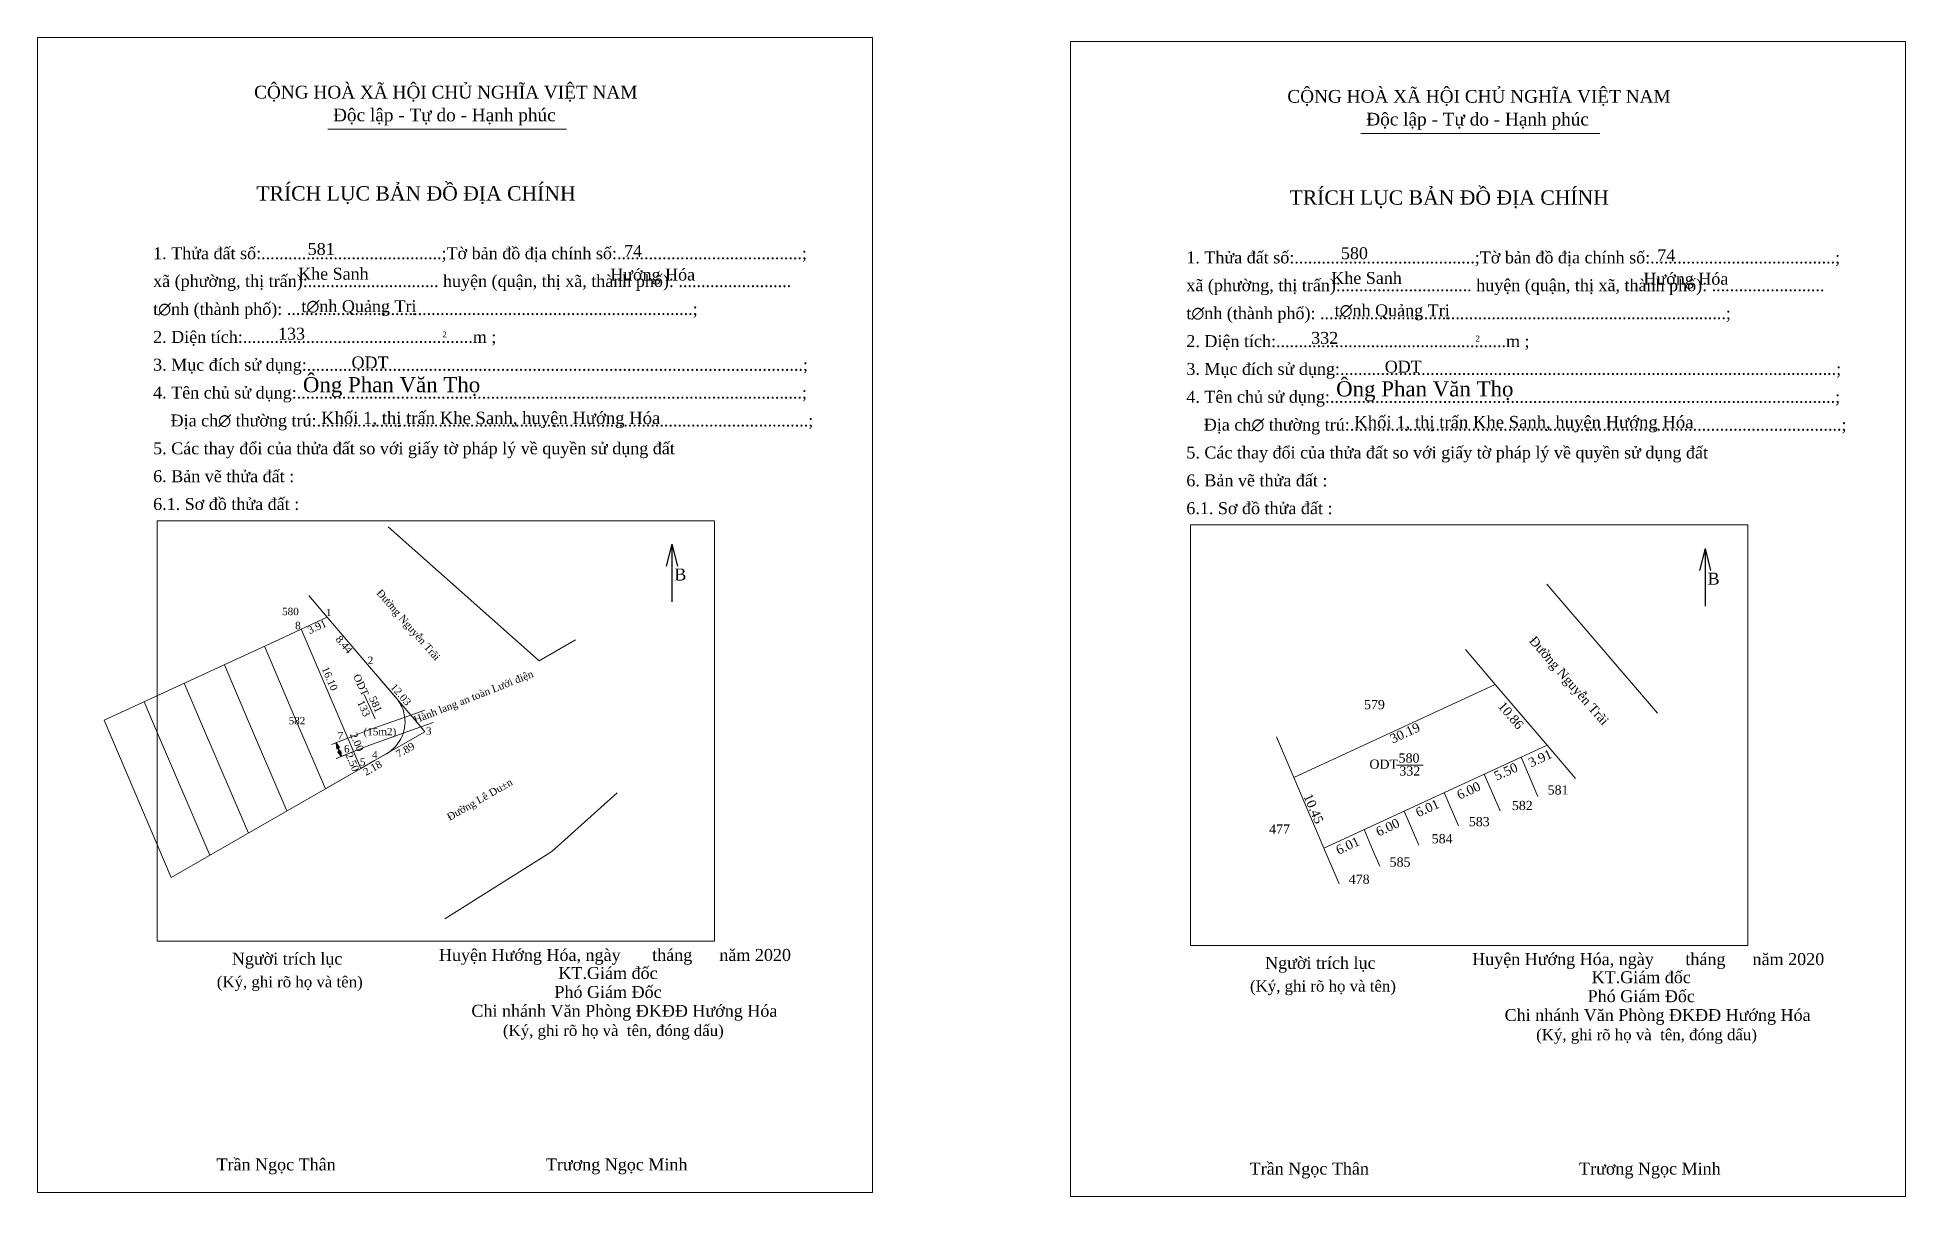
# Model space of a CAD drawing. Header units: metres. Extents: x 549612 to 552411, y 1838750 to 1839254.
# Drawn here: x 550149.7 to 550403.7, y 1838986.2 to 1839143.9 of the extents above; entities that cross this region are included whole.
import ezdxf
from ezdxf.enums import TextEntityAlignment as Align

# ---------------------------------------------------------------- set-up
doc = ezdxf.new("R2010")
doc.units = ezdxf.units.M
doc.header["$MEASUREMENT"] = 0
for name, pattern in [('DGN Style 2', [15.8521, 9.51126, -6.34084]), ('DGN Style 3', [22.19294, 15.8521, -6.34084]), ('DGN Style 4', [25.379212, 12.68168, -6.34084, 0.015852, -6.34084])]:
    doc.linetypes.add(name, pattern=pattern)
for name, color, linetype, lineweight in [('Level 10', 7, 'Continuous', 0), ('Level 30', 7, 'Continuous', 0), ('Level 63', 7, 'Continuous', 0)]:
    doc.layers.add(name, color=color, linetype=linetype, lineweight=lineweight)
doc.styles.add('Style-VHtime', font='VHtime.shx')
doc.styles.add('Style-VHtimeb', font='VHtimeb.shx')
doc.styles.add('Style-Vntime', font='Vntime.shx')
doc.styles.add('Style-Vntimeb', font='Vntimeb.shx')
doc.styles.add('Style-Vntimei I 0.00000', font='Vntimei.shx')
doc.dimstyles.get("Standard").update_dxf_attribs({"dimtxt": 0.18, "dimasz": 0.18, "dimexe": 0.18, "dimexo": 0.0625, "dimgap": 0.09, "dimtad": 0, "dimtih": 1, "dimtoh": 1, "dimdec": 4, "dimzin": 0, "dimdsep": 46, "dimtxsty": 'Standard', "dimcen": 0.09, "dimadec": 0, "dimazin": 0, "dimtfac": 1, "dimtdec": 4, "dimtofl": 0, "dimtmove": 0, "dimatfit": 3, "dimfxl": 1, "dimtolj": 1, "dimtzin": 0, "dimarcsym": 0})

msp = doc.modelspace()

# ---------------------------------------------------------------- texts
at = {"layer": 'Level 10', "color": 7, "linetype": 'Continuous', "lineweight": 0}
for s, height, style, p in [('CéNG HOµ X· HéI CHñ NGHÜA VIÖT NAM', 1.73292, 'Style-VHtimeb', (550179.14, 1839135.57)), ('CéNG HOµ X· HéI CHñ NGHÜA VIÖT NAM', 1.73292, 'Style-VHtimeb', (550319.65, 1839135)), ('§éc lËp - Tù do - H¹nh phóc', 1.73292, 'Style-Vntimeb', (550189.88, 1839132.47)), ('§éc lËp - Tù do - H¹nh phóc', 1.73292, 'Style-Vntimeb', (550330.39, 1839131.9)), ('TRÝCH LôC B¶N ®å ®ÞA CHÝNH', 1.94952, 'Style-VHtimeb', (550179.44, 1839121.7)), ('TRÝCH LôC B¶N ®å ®ÞA CHÝNH', 1.94952, 'Style-VHtimeb', (550319.95, 1839121.13)), ('1. Thöa ®Êt sè:........................................;Tê b¶n ®å ®Þa chÝnh sè:.........................................;', 1.62456, 'Style-Vntime', (550165.41, 1839113.72)), ('581', 1.62, 'Style-Vntime', (550186.43, 1839114.3)), ('74', 1.62, 'Style-Vntime', (550229.45, 1839114.02)), ('580', 1.62, 'Style-Vntime', (550326.94, 1839113.73)), ('Khe Sanh', 1.62, 'Style-Vntime', (550185.13, 1839110.93)), ('1. Thöa ®Êt sè:........................................;Tê b¶n ®å ®Þa chÝnh sè:.........................................;', 1.62456, 'Style-Vntime', (550305.92, 1839113.15)), ('74', 1.62, 'Style-Vntime', (550369.96, 1839113.45)), ('x· (ph\xadêng, thÞ trÊn):............................. huyÖn (quËn, thÞ x·, thµnh phè): .........................', 1.62414, 'Style-Vntime', (550165.41, 1839109.94)), ('H\xadíng Hãa', 1.62402, 'Style-Vntime', (550227.57, 1839110.82)), ('x· (ph\xadêng, thÞ trÊn):............................. huyÖn (quËn, thÞ x·, thµnh phè): .........................', 1.62414, 'Style-Vntime', (550305.92, 1839109.37)), ('Khe Sanh', 1.62, 'Style-Vntime', (550325.64, 1839110.36)), ('H\xadíng Hãa', 1.62402, 'Style-Vntime', (550368.08, 1839110.25)), ('t∅nh (thµnh phè): ..........................................................................................;', 1.62414, 'Style-Vntime', (550165.41, 1839106.14)), ('t∅nh Qu¶ng TrÞ', 1.62456, 'Style-Vntime', (550185.57, 1839106.52)), ('t∅nh Qu¶ng TrÞ', 1.62456, 'Style-Vntime', (550326.08, 1839105.95)), ('t∅nh (thµnh phè): ..........................................................................................;', 1.62414, 'Style-Vntime', (550305.92, 1839105.57)), ('2. DiÖn tÝch:...................................................m ;', 1.62414, 'Style-Vntime', (550165.41, 1839102.34)), ('2. DiÖn tÝch:...................................................m ;', 1.62414, 'Style-Vntime', (550305.92, 1839101.77)), ('3. Môc ®Ých sö dông:..............................................................................................................;', 1.62456, 'Style-Vntime', (550165.41, 1839098.56)), ('3. Môc ®Ých sö dông:..............................................................................................................;', 1.62456, 'Style-Vntime', (550305.92, 1839097.99)), ('4. Tªn chñ sö dông:................................................................................................................;', 1.62456, 'Style-Vntime', (550165.41, 1839094.77)), ('4. Tªn chñ sö dông:................................................................................................................;', 1.62456, 'Style-Vntime', (550305.92, 1839094.2)), ('§Þa ch∅ th\xadêng tró:.............................................................................................................;', 1.62456, 'Style-Vntime', (550167.78, 1839090.98)), ('§Þa ch∅ th\xadêng tró:.............................................................................................................;', 1.62456, 'Style-Vntime', (550308.29, 1839090.41)), ('5. C¸c thay ®æi cña thöa ®Êt so víi giÊy tê ph¸p lý vÒ quyÒn sö dông ®Êt', 1.62456, 'Style-Vntime', (550165.41, 1839087.19)), ('5. C¸c thay ®æi cña thöa ®Êt so víi giÊy tê ph¸p lý vÒ quyÒn sö dông ®Êt', 1.62456, 'Style-Vntime', (550305.92, 1839086.62)), ('6. B¶n vÏ thöa ®Êt :', 1.62456, 'Style-Vntime', (550165.41, 1839083.4)), ('6. B¶n vÏ thöa ®Êt :', 1.62456, 'Style-Vntime', (550305.92, 1839082.83)), ('6.1. S¬ ®å thöa ®Êt :', 1.62456, 'Style-Vntime', (550165.41, 1839079.62)), ('6.1. S¬ ®å thöa ®Êt :', 1.62456, 'Style-Vntime', (550305.92, 1839079.05)), ('B', 1.62456, 'Style-VHtimeb', (550236.29, 1839070.03)), ('B', 1.62456, 'Style-VHtimeb', (550376.8, 1839069.46))]:
    msp.add_text(s, height=height, dxfattribs=dict(at, style=style)).set_placement(p)
for s, height, style, p in [('133', 1.62, 'Style-Vntime', (550182.39, 1839104.4)), ('2', 0.81198, 'Style-Vntime', (550204.73, 1839103.89198)), ('332', 1.62, 'Style-Vntime', (550322.9, 1839103.83)), ('2', 0.81198, 'Style-Vntime', (550345.24, 1839103.32198)), ('ODT', 1.62, 'Style-VHtime', (550192.39, 1839100.49)), ('ODT', 1.62, 'Style-VHtime', (550332.9, 1839099.92)), ('¤ng Phan V¨n Thä', 2.05998, 'Style-Vntime', (550185.78, 1839097.68998)), ('¤ng Phan V¨n Thä', 2.05998, 'Style-Vntime', (550326.29, 1839097.11998)), ('Khèi 1, thÞ trÊn Khe Sanh, huyÖn H\xadíng Hãa', 1.68, 'Style-Vntime', (550188.25, 1839092.98)), ('Khèi 1, thÞ trÊn Khe Sanh, huyÖn H\xadíng Hãa', 1.68, 'Style-Vntime', (550328.76, 1839092.41))]:
    msp.add_text(s, height=height, dxfattribs=dict(at, style=style)).set_placement(p, align=Align.TOP_LEFT)
at = {"layer": 'Level 10', "color": 7, "linetype": 'DGN Style 3', "lineweight": 0, "style": 'Style-Vntime'}
for height, p in [(1.00002, (550199.755733, 1839063.677999)), (1.24998, (550357.49951, 1839056.010177))]:
    msp.add_text('§\xadêng NguyÔn Tr·i', height=height, rotation=311.167297, dxfattribs=at).set_placement(p, align=Align.CENTER)
at = {"layer": 'Level 10', "color": 7, "linetype": 'Continuous', "lineweight": 0}
for s, height, style, p in [('580', 1.00002, 'Style-Vntime', (550184.081953, 1839066.32002)), ('579', 1.24998, 'Style-Vntime', (550331.49725, 1839053.77998)), ('582', 1.00002, 'Style-Vntime', (550184.970427, 1839051.47002)), ('580', 1.24998, 'Style-Vntime', (550336.207397, 1839046.50998)), ('332', 1.24998, 'Style-Vntime', (550336.30549, 1839044.75998)), ('581', 1.24998, 'Style-Vntime', (550356.475643, 1839042.17998)), ('582', 1.24998, 'Style-Vntime', (550351.60549, 1839040.05998)), ('477', 1.24998, 'Style-Vntime', (550318.593295, 1839036.84998)), ('583', 1.24998, 'Style-Vntime', (550345.756493, 1839037.85998)), ('584', 1.24998, 'Style-Vntime', (550340.704656, 1839035.53998)), ('585', 1.24998, 'Style-Vntime', (550334.986112, 1839032.36998)), ('478', 1.24998, 'Style-Vntime', (550329.427397, 1839030.02998)), ('Ng\xadêi trÝch lôc', 1.62456, 'Style-Vntimeb', (550183.630076, 1839019.41456)), ('HuyÖn H\xadíng Hãa, ngµy       th¸ng      n¨m 2020', 1.62456, 'Style-Vntime', (550228.214682, 1839019.92456)), ('Ng\xadêi trÝch lôc', 1.62456, 'Style-Vntimeb', (550324.140076, 1839018.84456)), ('HuyÖn H\xadíng Hãa, ngµy       th¸ng      n¨m 2020', 1.62456, 'Style-Vntime', (550368.724682, 1839019.35456)), ('(Ký, ghi râ hä vµ tªn)', 1.51632, 'Style-Vntimei I 0.00000', (550183.991423, 1839016.21632)), ('KT.Gi¸m ®èc', 1.62456, 'Style-Vntimeb', (550227.270906, 1839017.46456)), ('KT.Gi¸m ®èc', 1.62456, 'Style-Vntimeb', (550367.780906, 1839016.89456)), ('Phã Gi¸m §èc', 1.62456, 'Style-Vntimeb', (550227.274938, 1839014.88456)), ('(Ký, ghi râ hä vµ tªn)', 1.51632, 'Style-Vntimei I 0.00000', (550324.501423, 1839015.64632)), ('Phã Gi¸m §èc', 1.62456, 'Style-Vntimeb', (550367.784938, 1839014.31456)), ('Chi nh¸nh V¨n Phßng §K§§ H\xadíng Hãa', 1.62456, 'Style-Vntimeb', (550229.496651, 1839012.32456)), ('Chi nh¸nh V¨n Phßng §K§§ H\xadíng Hãa', 1.62456, 'Style-Vntimeb', (550370.006651, 1839011.75456)), ('(Ký, ghi râ hä vµ  tªn, ®ãng dÊu)', 1.51632, 'Style-Vntimei I 0.00000', (550227.996015, 1839009.60632)), ('(Ký, ghi râ hä vµ  tªn, ®ãng dÊu)', 1.51632, 'Style-Vntimei I 0.00000', (550368.506015, 1839009.03632)), ('TrÇn Ngäc Th©n', 1.62414, 'Style-Vntime', (550182.133163, 1838991.43414)), ('Tr\xad¬ng Ngäc Minh', 1.62456, 'Style-Vntime', (550228.445242, 1838991.43456)), ('TrÇn Ngäc Th©n', 1.62414, 'Style-Vntime', (550322.643163, 1838990.86414)), ('Tr\xad¬ng Ngäc Minh', 1.62456, 'Style-Vntime', (550368.955242, 1838990.86456))]:
    msp.add_text(s, height=height, dxfattribs=dict(at, style=style)).set_placement(p, align=Align.TOP_CENTER)
at = {"layer": 'Level 10', "color": 7, "linetype": 'DGN Style 2', "lineweight": 0, "style": 'Style-Vntime'}
msp.add_text('ODT', height=1.00002, rotation=294.530061, dxfattribs=at).set_placement((550193.68852, 1839055.824426), align=Align.MIDDLE_CENTER)
at = {"layer": 'Level 10', "color": 7, "linetype": 'DGN Style 4', "lineweight": 0, "style": 'Style-Vntime'}
for s, height, rotation, p in [('Hµnh lang an toµn L\xadíi ®iÖn', 1.00002, 21.525383, (550209.153894, 1839053.758827)), ('5.50', 1.24998, 24.702431, (550349.630902, 1839043.478415))]:
    msp.add_text(s, height=height, rotation=rotation, dxfattribs=at).set_placement(p, align=Align.CENTER)
at = {"layer": 'Level 10', "color": 7, "linetype": 'Continuous', "lineweight": 0, "style": 'Style-Vntime'}
for s, p in [('581', (550196.126857, 1839053.40313)), ('133', (550194.520497, 1839052.837068))]:
    msp.add_text(s, height=1.00002, rotation=294.530061, dxfattribs=at).set_placement(p, align=Align.TOP_CENTER)
for s, height, rotation, p in [('10.86', 1.24974, 310.555508, (550349.584392, 1839051.284287)), ('30.19', 1.24998, 24.773814, (550335.912445, 1839048.737236)), ('3.91', 1.24998, 24.795608, (550354.298334, 1839045.289794)), ('§\xadêng Lª Du±n', 1.00002, 29.881536, (550210.065905, 1839039.824925)), ('6.00', 1.24998, 24.855236, (550344.569302, 1839040.901882)), ('10.45', 1.24998, 293.155403, (550322.655597, 1839038.75679)), ('6.01', 1.24998, 24.688572, (550338.959453, 1839038.507367)), ('6.00', 1.24998, 24.815128, (550333.559723, 1839035.900973)), ('6.01', 1.24998, 24.775142, (550328.118548, 1839033.40933))]:
    msp.add_text(s, height=height, rotation=rotation, dxfattribs=at).set_placement(p, align=Align.CENTER)
msp.add_text('(15m2)', height=1.00002, dxfattribs=at).set_placement((550196.24995, 1839049.48001), align=Align.MIDDLE_CENTER)
at = {"layer": 'Level 10', "color": 7, "linetype": 'DGN Style 2', "lineweight": 0, "style": 'Style-Vntime'}
msp.add_text('ODT', height=1.24998, dxfattribs=at).set_placement((550332.756843, 1839045.05499), align=Align.MIDDLE_CENTER)
at = {"layer": 'Level 63', "color": 7, "linetype": 'Continuous', "lineweight": 0, "style": 'Style-Vntime'}
for s, p in [(' 8', (550185.471831, 1839063.41)), (' 1', (550189.669023, 1839065.18)), (' 2', (550195.348779, 1839058.66)), (' 7', (550191.257265, 1839048.43)), (' 3', (550203.278383, 1839049.07)), (' 6', (550192.12585, 1839046.65)), (' 4', (550195.941445, 1839045.85)), (' 5', (550194.287773, 1839044.86))]:
    msp.add_text(s, height=1.00002, dxfattribs=at).set_placement(p, align=Align.RIGHT)
for s, height, rotation, p in [('3.91', 1.00002, 24.795608, (550187.898705, 1839063.279852)), ('8.44', 1.00002, 310.483494, (550191.007134, 1839060.996424)), ('16.10', 1.00002, 293.156528, (550188.979221, 1839056.495738)), ('12.03', 1.00002, 310.482478, (550198.725391, 1839054.202403)), ('2.00', 0.99996, 293.349567, (550192.674016, 1839047.878291)), ('2.50', 0.99996, 293.078222, (550192.049031, 1839045.146153)), ('7.89', 1.00002, 29.7809, (550199.947249, 1839046.554966)), ('2.18', 1.00002, 29.744881, (550195.494652, 1839044.098373))]:
    msp.add_text(s, height=height, rotation=rotation, dxfattribs=at).set_placement(p, align=Align.CENTER)

# ---------------------------------------------------------------- blocks, each defined once
blk = doc.blocks.new('TerminatorOpen_0.5')
at = {"color": 0, "linetype": 'ByBlock', "lineweight": -2}
for q in [(-1, 0.25), (-1, 0), (-1, -0.25)]:
    blk.add_line((0, 0), q, dxfattribs=at)

# ---------------------------------------------------------------- linework, layer by layer
at = {"layer": 'Level 10', "color": 7, "linetype": 'Continuous', "lineweight": 0, "ltscale": 19161337.188549}
for p, q in [((550189.148271, 1839131.405112), (550221.645514, 1839131.405112)), ((550329.658271, 1839130.835112), (550362.155514, 1839130.835112))]:
    msp.add_line(p, q, dxfattribs=at)
at = {"layer": 'Level 10', "color": 7, "linetype": 'Continuous', "lineweight": 13}
for p, q in [((550165.957814, 1839020.983058), (550165.957814, 1839078.152306)), ((550165.957814, 1839078.152306), (550241.77016, 1839078.152306)), ((550241.77016, 1839078.152306), (550241.77016, 1839020.983058)), ((550306.467814, 1839020.413058), (550306.467814, 1839077.582306)), ((550306.467814, 1839077.582306), (550382.28016, 1839077.582306)), ((550382.28016, 1839077.582306), (550382.28016, 1839020.413058))]:
    msp.add_line(p, q, dxfattribs=at)
at = {"layer": 'Level 10', "color": 7, "linetype": 'Continuous', "lineweight": 0}
for p, q in [((550217.9, 1839059.1), (550197.39, 1839077.34)), ((550369.98, 1839052), (550354.95, 1839069.55)), ((550189.09, 1839065.04), (550186.57, 1839067.98)), ((550185.54, 1839063.4), (550189.09, 1839065.04)), ((550194.57, 1839058.62), (550189.09, 1839065.04)), ((550183.15, 1839062.3), (550185.54, 1839063.4)), ((550185.54, 1839063.4), (550191.87, 1839048.6)), ((550217.9, 1839059.1), (550222.86, 1839061.95)), ((550347.93, 1839055.89), (550343.88, 1839060.63)), ((550198.46, 1839054.06), (550194.57, 1839058.62)), ((550194.09, 1839054.52), (550195.59, 1839051.23)), ((550320.52, 1839043.24), (550347.93, 1839055.89)), ((550354.99, 1839047.64), (550347.93, 1839055.89)), ((550192.66, 1839046.77), (550193.64, 1839044.47)), ((550318.16, 1839048.76), (550320.52, 1839043.24)), ((550351.44, 1839046), (550354.99, 1839047.64)), ((550358.86, 1839043.11), (550354.99, 1839047.64)), ((550188.68, 1839041.62), (550193.64, 1839044.47)), ((550193.64, 1839044.47), (550195.53, 1839045.55)), ((550195.53, 1839045.55), (550197.15, 1839046.48)), ((550324.63, 1839033.63), (550351.44, 1839046)), ((550334.49, 1839044.9), (550338.11, 1839044.9)), ((550351.44, 1839046), (550353.72, 1839040.66)), ((550320.52, 1839043.24), (550324.63, 1839033.63)), ((550346.44, 1839043.7), (550348.58, 1839038.7)), ((550219.64, 1839033.17), (550228.51, 1839041.16)), ((550341, 1839041.18), (550342.93, 1839036.65)), ((550335.54, 1839038.67), (550337.52, 1839034.03)), ((550330.09, 1839036.15), (550331.24, 1839033.46)), ((550205.08, 1839024.02), (550219.64, 1839033.17)), ((550324.63, 1839033.63), (550326.7, 1839028.78)), ((550331.24, 1839033.46), (550332.21, 1839031.2))]:
    msp.add_line(p, q, dxfattribs=at)
at = {"layer": 'Level 10', "color": 7, "linetype": 'DGN Style 2', "lineweight": 0}
for p, q in [((550194.57, 1839058.62), (550200.45, 1839051.72)), ((550195.53, 1839045.55), (550202.38, 1839049.47)), ((550201.83, 1839050.12), (550202.38, 1839049.47))]:
    msp.add_line(p, q, dxfattribs=at)
at = {"layer": 'Level 10', "color": 7, "linetype": 'DGN Style 4', "lineweight": 0}
for p, q in [((550200.45, 1839051.72), (550201.83, 1839050.12)), ((550191.87, 1839048.6), (550192.66, 1839046.77))]:
    msp.add_line(p, q, dxfattribs=at)
at = {"layer": 'Level 10', "color": 7, "linetype": 'Continuous', "lineweight": 0, "flags": 128}
for points in [[(550149.666001, 1839143.8853), (550263.227617, 1839143.8853), (550263.227617, 1838986.815365), (550149.666001, 1838986.815365), (550149.666001, 1839143.8853)], [(550290.176001, 1839143.3153), (550403.737617, 1839143.3153), (550403.737617, 1838986.245365), (550290.176001, 1838986.245365), (550290.176001, 1839143.3153)]]:
    msp.add_lwpolyline(points, close=True, dxfattribs=at)
at = {"layer": 'Level 10', "color": 7, "linetype": 'Continuous', "lineweight": 13, "flags": 128}
for points in [[(550165.957814, 1839020.983058), (550241.77016, 1839020.983058)], [(550306.467814, 1839020.413058), (550382.28016, 1839020.413058)]]:
    msp.add_lwpolyline(points, dxfattribs=at)
at = {"layer": 'Level 10', "color": 7, "linetype": 'Continuous', "lineweight": 0}
for start, end in [(299.869883, 13.735894), (13.735894, 40.516819)]:
    msp.add_arc((550194.662997, 1839050.81388), 5, start, end, dxfattribs=at)
at = {"layer": 'Level 30', "color": 1, "linetype": 'Continuous', "lineweight": 0}
for p, q in [((550194.57, 1839058.62), (550189.09, 1839065.04)), ((550158.73, 1839051.03), (550183.15, 1839062.3)), ((550185.54, 1839063.4), (550193.64, 1839044.47)), ((550180.54, 1839061.1), (550184.92, 1839050.86)), ((550175.1, 1839058.58), (550178.4, 1839050.86)), ((550198.46, 1839054.06), (550194.57, 1839058.62)), ((550169.64, 1839056.07), (550171.87, 1839050.86)), ((550164.19, 1839053.55), (550165.34, 1839050.86)), ((550158.73, 1839051.03), (550167.87, 1839029.66)), ((550165.34, 1839050.86), (550173.12, 1839032.68)), ((550171.87, 1839050.86), (550178.36, 1839035.69)), ((550178.4, 1839050.86), (550183.6, 1839038.7)), ((550184.92, 1839050.86), (550188.84, 1839041.7)), ((550167.87, 1839029.66), (550193.64, 1839044.47)), ((550193.64, 1839044.47), (550195.53, 1839045.55)), ((550195.53, 1839045.55), (550197.15, 1839046.48))]:
    msp.add_line(p, q, dxfattribs=at)
for start, end in [(299.869883, 13.735894), (13.735894, 40.516819)]:
    msp.add_arc((550194.662997, 1839050.81388), 5, start, end, dxfattribs=at)
at = {"layer": 'Level 63', "color": 7, "linetype": 'DGN Style 4', "lineweight": 0}
for p, q in [((550194.38, 1839049.58), (550200.45, 1839051.72)), ((550200.45, 1839051.72), (550202.38, 1839052.41)), ((550191.87, 1839048.6), (550194.38, 1839049.58)), ((550195.1, 1839047.72), (550201.83, 1839050.12)), ((550201.83, 1839050.12), (550203.48, 1839050.7)), ((550189.67, 1839047.74), (550191.87, 1839048.6)), ((550192.66, 1839046.77), (550190.31, 1839045.84)), ((550195.1, 1839047.72), (550192.66, 1839046.77))]:
    msp.add_line(p, q, dxfattribs=at)

msp.set_redraw_order([(e.dxf.handle, doc.entitydb.next_handle()) for e in msp.query("TEXT MTEXT ATTDEF DIMENSION ARC_DIMENSION")])  # texts and dimensions are drawn at this point

# ---------------------------------------------------------------- leaders
at = {"layer": 'Level 10', "color": 7, "linetype": 'Continuous', "lineweight": 13}
for points in [[(550235.95, 1839074.97), (550235.95, 1839067.12)], [(550376.46, 1839074.4), (550376.46, 1839066.55)]]:
    msp.add_leader(points, dimstyle='Standard', override={"dimtxt": 3, "dimasz": 3, "dimgap": 0, "dimtxsty": 'Style-Vntime', "dimldrblk": 'TerminatorOpen_0.5'}, dxfattribs=at)
at = {"layer": 'Level 10', "color": 7, "linetype": 'Continuous', "lineweight": 0}
for points in [[(550190.29, 1839047.93), (550191.03, 1839046.09)], [(550191.03, 1839046.09), (550190.29, 1839047.93)]]:
    msp.add_leader(points, dimstyle='Standard', override={"dimtxt": 0.8, "dimasz": 0.8, "dimgap": 0, "dimtxsty": 'Style-Vntime', "dimldrblk": 'TerminatorOpen_0.5'}, dxfattribs=at)

doc.saveas('drawing.dxf')
